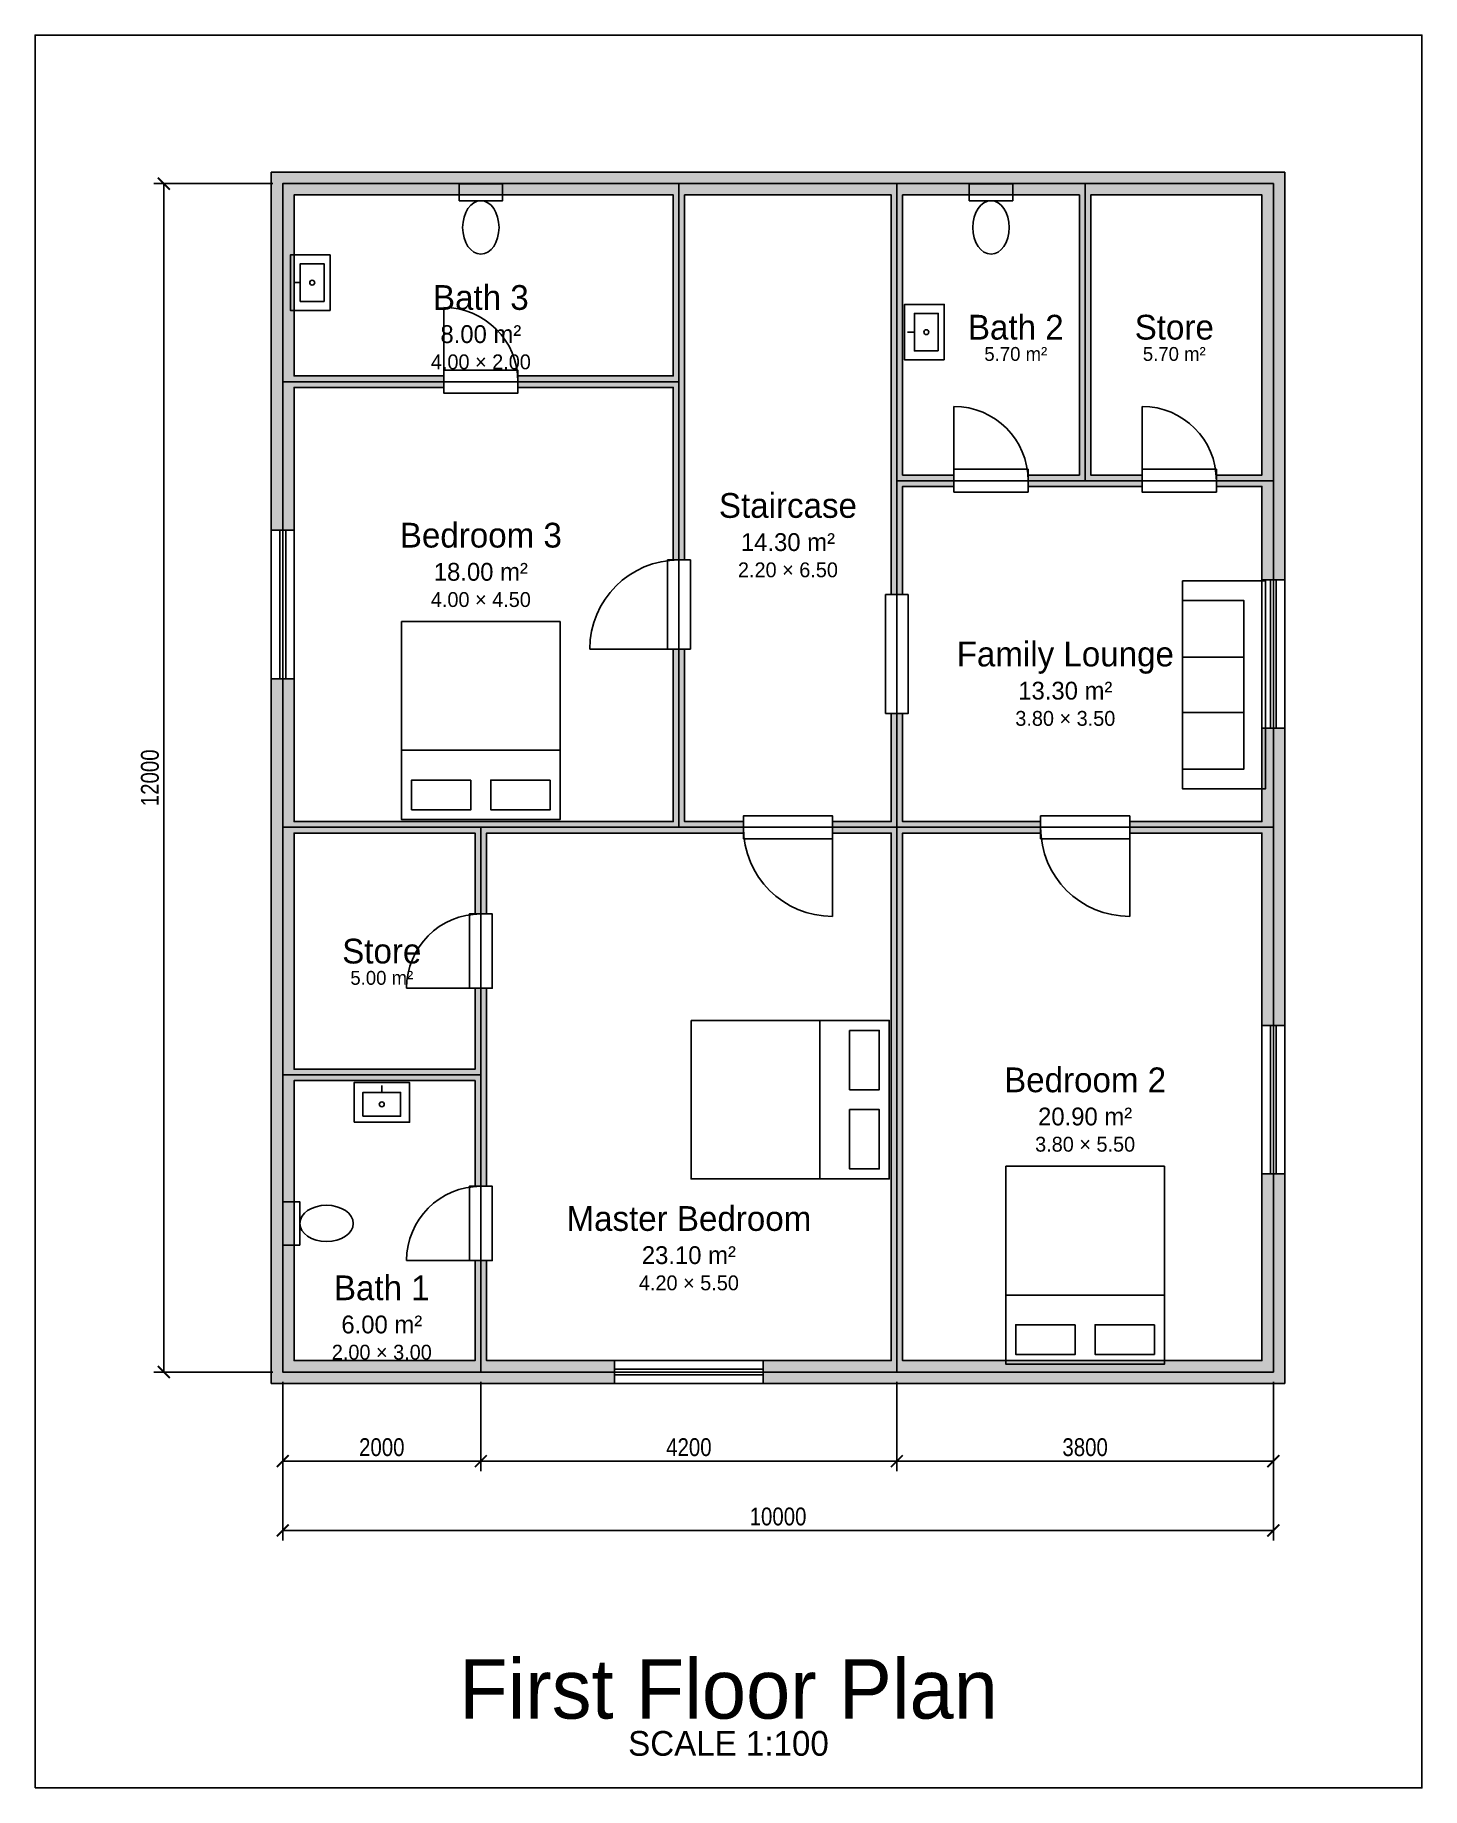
# Model space of a CAD drawing. Header units: metres. Extents: x -9 to 104, y -14 to 29.
# Drawn here: x 52.5 to 66.5, y -0.2 to 17.5 of the extents above; entities that cross this region are included whole.
import ezdxf
from ezdxf.enums import TextEntityAlignment as Align

# ---------------------------------------------------------------- set-up
doc = ezdxf.new("R2010")
doc.units = ezdxf.units.M
for name, color, linetype in [('DIMENSION', 3, 'Continuous'), ('DOOR-SWING', 2, 'Continuous'), ('FURNITURE', 8, 'Continuous'), ('GLAZING', 4, 'Continuous'), ('HATCH', 8, 'Continuous'), ('TEXT', 7, 'Continuous'), ('TITLE', 7, 'Continuous'), ('WALL', 7, 'Continuous')]:
    doc.layers.add(name, color=color, linetype=linetype)
doc.styles.add('OpenSansCondensed-Light', font='OpenSansCondensed-Light.ttf')
doc.dimstyles.new('EZDXF', dxfattribs={"dimtxt": 0.18, "dimasz": 0.12, "dimexe": 0.1, "dimexo": 0.1, "dimgap": 0.05, "dimtad": 1, "dimdec": 0, "dimlfac": 1000, "dimzin": 12, "dimdsep": 46, "dimtxsty": 'OpenSansCondensed-Light', "dimblk": 'ARCHTICK', "dimcen": 2.5, "dimazin": 3, "dimtfac": 0.5, "dimtmove": 2, "dimatfit": 3})

msp = doc.modelspace()

# ---------------------------------------------------------------- texts
at = {"layer": '_Floor'}
msp.add_text('First Floor Plan', height=0.6, dxfattribs=at).set_placement((59.5, 0.8), align=Align.MIDDLE_CENTER)
at = {"layer": '_Room'}
for s, p in [('Bath 3', (57, 14.85)), ('Bath 2', (62.4, 14.55)), ('Store', (64, 14.55)), ('Staircase', (60.1, 12.75)), ('Bedroom 3', (57, 12.45)), ('Family Lounge', (62.9, 11.25)), ('Store', (56, 8.25)), ('Bedroom 2', (63.1, 6.95)), ('Master Bedroom', (59.1, 5.55)), ('Bath 1', (56, 4.85))]:
    msp.add_text(s, height=0.25, dxfattribs=at).set_placement(p, align=Align.MIDDLE_CENTER)
at = {"layer": 'TEXT'}
for s, height, p in [('8.00 m²', 0.18, (57, 14.48)), ('5.70 m²', 0.14, (62.4, 14.28)), ('5.70 m²', 0.14, (64, 14.28)), ('4.00 × 2.00', 0.15, (57, 14.2)), ('14.30 m²', 0.18, (60.1, 12.38)), ('18.00 m²', 0.18, (57, 12.08)), ('2.20 × 6.50', 0.15, (60.1, 12.1)), ('4.00 × 4.50', 0.15, (57, 11.8)), ('13.30 m²', 0.18, (62.9, 10.88)), ('3.80 × 3.50', 0.15, (62.9, 10.6)), ('5.00 m²', 0.14, (56, 7.98)), ('20.90 m²', 0.18, (63.1, 6.58)), ('3.80 × 5.50', 0.15, (63.1, 6.3)), ('23.10 m²', 0.18, (59.1, 5.18)), ('4.20 × 5.50', 0.15, (59.1, 4.9)), ('6.00 m²', 0.18, (56, 4.48)), ('2.00 × 3.00', 0.15, (56, 4.2))]:
    msp.add_text(s, height=height, dxfattribs=at).set_placement(p, align=Align.MIDDLE_CENTER)
at = {"layer": 'TITLE'}
msp.add_text('SCALE 1:100', height=0.25, dxfattribs=at).set_placement((59.5, 0.25), align=Align.MIDDLE_CENTER)

# ---------------------------------------------------------------- blocks, each defined once
blk = doc.blocks.new('BED-D')
blk.add_line((-0.8, 0.3), (0.8, 0.3))
for points in [[(-0.8, -1), (0.8, -1), (0.8, 1), (-0.8, 1)], [(-0.7, 0.6), (-0.1, 0.6), (-0.1, 0.9), (-0.7, 0.9)], [(0.1, 0.6), (0.7, 0.6), (0.7, 0.9), (0.1, 0.9)]]:
    blk.add_lwpolyline(points, close=True)
blk = doc.blocks.new('WC')
blk.add_lwpolyline([(-0.22, 0.25), (0.22, 0.25), (0.22, 0.42), (-0.22, 0.42)], close=True)
blk.add_ellipse((0, -0.02), major_axis=(0, 0.27), ratio=0.68)
blk = doc.blocks.new('BASIN')
blk.add_line((0, 0.1), (0, 0.17))
for points in [[(-0.28, -0.2), (0.28, -0.2), (0.28, 0.2), (-0.28, 0.2)], [(-0.19, -0.14), (0.19, -0.14), (0.19, 0.1), (-0.19, 0.1)]]:
    blk.add_lwpolyline(points, close=True)
blk.add_circle((0, -0.02), 0.025)
blk = doc.blocks.new('SOFA-3')
for p, q in [((-0.28, -0.42), (-0.28, 0.2)), ((0.28, -0.42), (0.28, 0.2))]:
    blk.add_line(p, q)
for points in [[(-1.05, -0.42), (1.05, -0.42), (1.05, 0.42), (-1.05, 0.42)], [(-0.85, -0.42), (0.85, -0.42), (0.85, 0.2), (-0.85, 0.2)]]:
    blk.add_lwpolyline(points, close=True)
blk = doc.blocks.new('_ARCHTICK')
at = {"color": 0, "linetype": 'BYBLOCK', "const_width": 0.15}
blk.add_lwpolyline([(-0.5, -0.5), (0.5, 0.5)], dxfattribs=at)

# ---------------------------------------------------------------- dimensions: what is measured, and where the dimension line sits
at = {"layer": 'DIMENSION'}
msp.add_linear_dim(base=(53.8, 4), p1=(55, 4), p2=(55, 16), angle=90, dimstyle='EZDXF', dxfattribs=at).render()
for base, p1, p2 in [((55, 2.4), (55, 4), (65, 4)), ((55, 3.1), (55, 4), (57, 4)), ((57, 3.1), (57, 4), (61.2, 4)), ((61.2, 3.1), (61.2, 4), (65, 4))]:
    msp.add_linear_dim(base=base, p1=p1, p2=p2, dimstyle='EZDXF', dxfattribs=at).render()

# ---------------------------------------------------------------- hatches: boundary and pattern name
at = {"layer": 'HATCH'}
for points in [[(54.885, 13.885), (54.885, 14), (54.885, 14.115), (54.885, 15.885), (54.885, 16), (54.885, 16.115), (55.115, 16.115), (58.885, 16.115), (59, 16.115), (59.115, 16.115), (61.085, 16.115), (61.2, 16.115), (61.315, 16.115), (62.985, 16.115), (63.1, 16.115), (63.215, 16.115), (64.885, 16.115), (65, 16.115), (65.115, 16.115), (65.115, 15.885), (65.115, 13.115), (65.115, 13), (65.115, 12.885), (65.115, 12), (64.885, 12), (64.885, 12.885), (64.885, 12.9425), (64.425, 12.9425), (64.425, 13.0575), (64.885, 13.0575), (64.885, 13.115), (64.885, 15.885), (63.215, 15.885), (63.1575, 15.885), (63.1575, 13.0575), (63.675, 13.0575), (63.675, 12.9425), (63.1575, 12.9425), (63.1, 12.9425), (63.0425, 12.9425), (62.525, 12.9425), (62.525, 13.0575), (63.0425, 13.0575), (63.0425, 15.885), (62.985, 15.885), (61.315, 15.885), (61.2575, 15.885), (61.2575, 13.0575), (61.775, 13.0575), (61.775, 12.9425), (61.2575, 12.9425), (61.2575, 11.85), (61.1425, 11.85), (61.1425, 12.9425), (61.1425, 13), (61.1425, 13.0575), (61.1425, 15.885), (61.085, 15.885), (59.115, 15.885), (59.0575, 15.885), (59.0575, 14.0575), (59.0575, 14), (59.0575, 13.9425), (59.0575, 12.2), (58.9425, 12.2), (58.9425, 13.9425), (57.375, 13.9425), (57.375, 14.0575), (58.9425, 14.0575), (58.9425, 15.885), (58.885, 15.885), (55.115, 15.885), (55.115, 14.115), (55.115, 14.0575), (56.625, 14.0575), (56.625, 13.9425), (55.115, 13.9425), (55.115, 13.885), (55.115, 12.5), (54.885, 12.5)], [(57.115, 3.885), (57, 3.885), (56.885, 3.885), (55.115, 3.885), (55, 3.885), (54.885, 3.885), (54.885, 4.115), (54.885, 6.885), (54.885, 7), (54.885, 7.115), (54.885, 9.385), (54.885, 9.5), (54.885, 9.615), (54.885, 11), (55.115, 11), (55.115, 9.615), (55.115, 9.5575), (56.9425, 9.5575), (57, 9.5575), (57.0575, 9.5575), (58.9425, 9.5575), (58.9425, 11.3), (59.0575, 11.3), (59.0575, 9.5575), (59.65, 9.5575), (59.65, 9.4425), (59.0575, 9.4425), (59, 9.4425), (58.9425, 9.4425), (57.0575, 9.4425), (57.0575, 8.625), (56.9425, 8.625), (56.9425, 9.4425), (55.115, 9.4425), (55.115, 9.385), (55.115, 7.115), (55.115, 7.0575), (56.9425, 7.0575), (56.9425, 7.875), (57.0575, 7.875), (57.0575, 7.0575), (57.0575, 7), (57.0575, 6.9425), (57.0575, 5.875), (56.9425, 5.875), (56.9425, 6.9425), (55.115, 6.9425), (55.115, 6.885), (55.115, 4.115), (56.885, 4.115), (56.9425, 4.115), (56.9425, 5.125), (57.0575, 5.125), (57.0575, 4.115), (57.115, 4.115), (58.35, 4.115), (58.35, 3.885)], [(61.085, 3.885), (59.85, 3.885), (59.85, 4.115), (61.085, 4.115), (61.1425, 4.115), (61.1425, 9.4425), (60.55, 9.4425), (60.55, 9.5575), (61.1425, 9.5575), (61.1425, 10.65), (61.2575, 10.65), (61.2575, 9.5575), (62.65, 9.5575), (62.65, 9.4425), (61.2575, 9.4425), (61.2575, 4.115), (61.315, 4.115), (64.885, 4.115), (64.885, 6), (65.115, 6), (65.115, 4.115), (65.115, 4), (65.115, 3.885), (64.885, 3.885), (61.315, 3.885), (61.2, 3.885)], [(65.115, 9.615), (65.115, 9.5), (65.115, 9.385), (65.115, 7.5), (64.885, 7.5), (64.885, 9.385), (64.885, 9.4425), (63.55, 9.4425), (63.55, 9.5575), (64.885, 9.5575), (64.885, 9.615), (64.885, 10.5), (65.115, 10.5)]]:
    msp.add_hatch(color=8, dxfattribs=at).paths.add_polyline_path(points)

# ---------------------------------------------------------------- linework, layer by layer
at = {"layer": '_Door'}
for points in [[(56.625, 14.115), (57.375, 14.115), (57.375, 13.885), (56.625, 13.885)], [(61.775, 13.115), (62.525, 13.115), (62.525, 12.885), (61.775, 12.885)], [(63.675, 13.115), (64.425, 13.115), (64.425, 12.885), (63.675, 12.885)], [(58.885, 11.3), (58.885, 12.2), (59.115, 12.2), (59.115, 11.3)], [(61.315, 11.85), (61.315, 10.65), (61.085, 10.65), (61.085, 11.85)], [(60.55, 9.385), (59.65, 9.385), (59.65, 9.615), (60.55, 9.615)], [(63.55, 9.385), (62.65, 9.385), (62.65, 9.615), (63.55, 9.615)], [(56.885, 7.875), (56.885, 8.625), (57.115, 8.625), (57.115, 7.875)], [(56.885, 5.125), (56.885, 5.875), (57.115, 5.875), (57.115, 5.125)]]:
    msp.add_lwpolyline(points, close=True, dxfattribs=at)
at = {"layer": '_Floor'}
msp.add_lwpolyline([(52.5, -0.2), (66.5, -0.2), (66.5, 17.5), (52.5, 17.5)], close=True, dxfattribs=at)
at = {"layer": '_ResiFSI'}
msp.add_lwpolyline([(55, 9.5), (55, 14), (55, 16), (59, 16), (61.2, 16), (63.1, 16), (65, 16), (65, 13), (65, 9.5), (65, 4), (61.2, 4), (57, 4), (55, 4), (55, 7)], close=True, dxfattribs=at)
at = {"layer": '_Room'}
for points in [[(55, 14), (59, 14), (59, 16), (55, 16)], [(59, 9.5), (61.2, 9.5), (61.2, 16), (59, 16)], [(61.2, 13), (63.1, 13), (63.1, 16), (61.2, 16)], [(63.1, 13), (65, 13), (65, 16), (63.1, 16)], [(55, 9.5), (59, 9.5), (59, 14), (55, 14)], [(61.2, 9.5), (65, 9.5), (65, 13), (61.2, 13)], [(55, 7), (57, 7), (57, 9.5), (55, 9.5)], [(57, 4), (61.2, 4), (61.2, 9.5), (57, 9.5)], [(61.2, 4), (65, 4), (65, 9.5), (61.2, 9.5)], [(55, 4), (57, 4), (57, 7), (55, 7)]]:
    msp.add_lwpolyline(points, close=True, dxfattribs=at)
at = {"layer": '_Window'}
for points in [[(54.885, 12.5), (54.885, 11), (55.115, 11), (55.115, 12.5)], [(65.115, 10.5), (65.115, 12), (64.885, 12), (64.885, 10.5)], [(65.115, 6), (65.115, 7.5), (64.885, 7.5), (64.885, 6)], [(58.35, 3.885), (59.85, 3.885), (59.85, 4.115), (58.35, 4.115)]]:
    msp.add_lwpolyline(points, close=True, dxfattribs=at)
at = {"layer": 'DOOR-SWING'}
for p, q in [((56.625, 14), (56.625, 14.75)), ((61.775, 13), (61.775, 13.75)), ((63.675, 13), (63.675, 13.75)), ((59, 11.3), (58.1, 11.3)), ((60.55, 9.5), (60.55, 8.6)), ((63.55, 9.5), (63.55, 8.6)), ((57, 7.875), (56.25, 7.875)), ((57, 5.125), (56.25, 5.125))]:
    msp.add_line(p, q, dxfattribs=at)
for centre, radius, start, end in [((56.625, 14), 0.75, 0, 90), ((61.775, 13), 0.75, 0, 90), ((63.675, 13), 0.75, 0, 90), ((59, 11.3), 0.9, 90, 180), ((60.55, 9.5), 0.9, 180, -90), ((63.55, 9.5), 0.9, 180, -90), ((57, 7.875), 0.75, 90, 180), ((57, 5.125), 0.75, 90, 180)]:
    msp.add_arc(centre, radius, start, end, dxfattribs=at)
at = {"layer": 'GLAZING'}
for p, q in [((54.97, 12.5), (54.97, 11)), ((55.03, 12.5), (55.03, 11)), ((64.97, 10.5), (64.97, 12)), ((65.03, 10.5), (65.03, 12)), ((64.97, 6), (64.97, 7.5)), ((65.03, 6), (65.03, 7.5)), ((58.35, 4.03), (59.85, 4.03)), ((58.35, 3.97), (59.85, 3.97))]:
    msp.add_line(p, q, dxfattribs=at)
at = {"layer": 'WALL'}
for points in [[(54.885, 13.885), (54.885, 14), (54.885, 14.115), (54.885, 15.885), (54.885, 16), (54.885, 16.115), (55.115, 16.115), (58.885, 16.115), (59, 16.115), (59.115, 16.115), (61.085, 16.115), (61.2, 16.115), (61.315, 16.115), (62.985, 16.115), (63.1, 16.115), (63.215, 16.115), (64.885, 16.115), (65, 16.115), (65.115, 16.115), (65.115, 15.885), (65.115, 13.115), (65.115, 13), (65.115, 12.885), (65.115, 12), (64.885, 12), (64.885, 12.885), (64.885, 12.9425), (64.425, 12.9425), (64.425, 13.0575), (64.885, 13.0575), (64.885, 13.115), (64.885, 15.885), (63.215, 15.885), (63.1575, 15.885), (63.1575, 13.0575), (63.675, 13.0575), (63.675, 12.9425), (63.1575, 12.9425), (63.1, 12.9425), (63.0425, 12.9425), (62.525, 12.9425), (62.525, 13.0575), (63.0425, 13.0575), (63.0425, 15.885), (62.985, 15.885), (61.315, 15.885), (61.2575, 15.885), (61.2575, 13.0575), (61.775, 13.0575), (61.775, 12.9425), (61.2575, 12.9425), (61.2575, 11.85), (61.1425, 11.85), (61.1425, 12.9425), (61.1425, 13), (61.1425, 13.0575), (61.1425, 15.885), (61.085, 15.885), (59.115, 15.885), (59.0575, 15.885), (59.0575, 14.0575), (59.0575, 14), (59.0575, 13.9425), (59.0575, 12.2), (58.9425, 12.2), (58.9425, 13.9425), (57.375, 13.9425), (57.375, 14.0575), (58.9425, 14.0575), (58.9425, 15.885), (58.885, 15.885), (55.115, 15.885), (55.115, 14.115), (55.115, 14.0575), (56.625, 14.0575), (56.625, 13.9425), (55.115, 13.9425), (55.115, 13.885), (55.115, 12.5), (54.885, 12.5)], [(57.115, 3.885), (57, 3.885), (56.885, 3.885), (55.115, 3.885), (55, 3.885), (54.885, 3.885), (54.885, 4.115), (54.885, 6.885), (54.885, 7), (54.885, 7.115), (54.885, 9.385), (54.885, 9.5), (54.885, 9.615), (54.885, 11), (55.115, 11), (55.115, 9.615), (55.115, 9.5575), (56.9425, 9.5575), (57, 9.5575), (57.0575, 9.5575), (58.9425, 9.5575), (58.9425, 11.3), (59.0575, 11.3), (59.0575, 9.5575), (59.65, 9.5575), (59.65, 9.4425), (59.0575, 9.4425), (59, 9.4425), (58.9425, 9.4425), (57.0575, 9.4425), (57.0575, 8.625), (56.9425, 8.625), (56.9425, 9.4425), (55.115, 9.4425), (55.115, 9.385), (55.115, 7.115), (55.115, 7.0575), (56.9425, 7.0575), (56.9425, 7.875), (57.0575, 7.875), (57.0575, 7.0575), (57.0575, 7), (57.0575, 6.9425), (57.0575, 5.875), (56.9425, 5.875), (56.9425, 6.9425), (55.115, 6.9425), (55.115, 6.885), (55.115, 4.115), (56.885, 4.115), (56.9425, 4.115), (56.9425, 5.125), (57.0575, 5.125), (57.0575, 4.115), (57.115, 4.115), (58.35, 4.115), (58.35, 3.885)], [(61.085, 3.885), (59.85, 3.885), (59.85, 4.115), (61.085, 4.115), (61.1425, 4.115), (61.1425, 9.4425), (60.55, 9.4425), (60.55, 9.5575), (61.1425, 9.5575), (61.1425, 10.65), (61.2575, 10.65), (61.2575, 9.5575), (62.65, 9.5575), (62.65, 9.4425), (61.2575, 9.4425), (61.2575, 4.115), (61.315, 4.115), (64.885, 4.115), (64.885, 6), (65.115, 6), (65.115, 4.115), (65.115, 4), (65.115, 3.885), (64.885, 3.885), (61.315, 3.885), (61.2, 3.885)], [(65.115, 9.615), (65.115, 9.5), (65.115, 9.385), (65.115, 7.5), (64.885, 7.5), (64.885, 9.385), (64.885, 9.4425), (63.55, 9.4425), (63.55, 9.5575), (64.885, 9.5575), (64.885, 9.615), (64.885, 10.5), (65.115, 10.5)]]:
    msp.add_lwpolyline(points, close=True, dxfattribs=at)

# ---------------------------------------------------------------- block references
at = {"layer": 'FURNITURE'}
for name, p in [('WC', (57, 15.5775)), ('WC', (62.15, 15.5775)), ('BASIN', (56, 6.7225))]:
    msp.add_blockref(name, p, dxfattribs=at)
for name, p, rotation in [('BASIN', (55.2775, 15), 90), ('BASIN', (61.4775, 14.5), 90), ('SOFA-3', (64.5025, 10.9388), 270), ('BED-D', (57, 10.5775), 180), ('BED-D', (60.1225, 6.75), 270), ('BED-D', (63.1, 5.0775), 180), ('WC', (55.4225, 5.5), 90)]:
    msp.add_blockref(name, p, dxfattribs=dict(at, rotation=rotation))

msp.set_redraw_order([(e.dxf.handle, doc.entitydb.next_handle()) for e in msp.query("TEXT MTEXT ATTDEF DIMENSION ARC_DIMENSION")])  # texts and dimensions are drawn at this point

doc.saveas('drawing.dxf')
